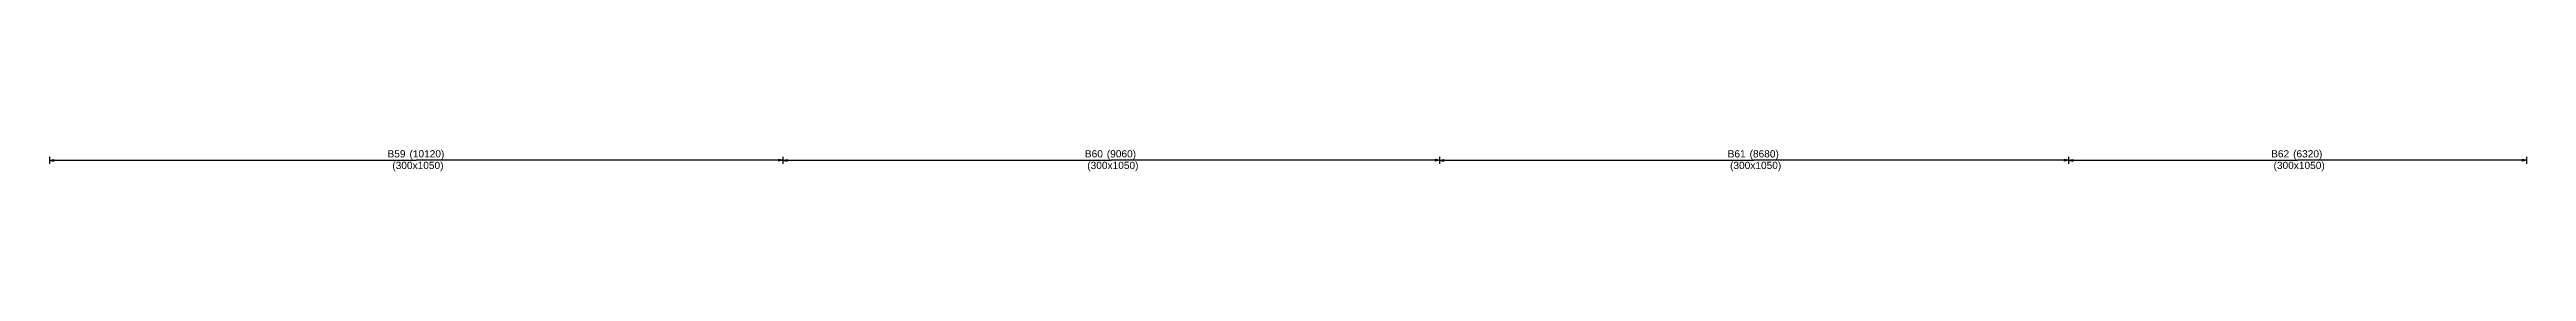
# Model space of a CAD drawing. Extents: x 0 to 98, y 3 to 248.
# Drawn here: x 1 to 35.18, y 184.1 to 184.4 of the extents above; entities that cross this region are included whole.
import ezdxf

# ---------------------------------------------------------------- set-up
doc = ezdxf.new("R2010")
doc.units = 0
for name, color, linetype in [('Beam_Dimensions_LS', 3, 'CONTINUOUS'), ('Beam_NameLS', 6, 'CONTINUOUS'), ('span_dim', 7, 'CONTINUOUS'), ('spanline', 7, 'CONTINUOUS')]:
    doc.layers.add(name, color=color, linetype=linetype)
doc.styles.add('STRUDS_Arial', font='ARIAL.TTF', dxfattribs={"height": 0.04})

msp = doc.modelspace()

# ---------------------------------------------------------------- texts
at = {"layer": 'Beam_Dimensions_LS', "style": 'STRUDS_Arial'}
for p in [(5.73, 184.133), (15.32, 184.133), (24.19, 184.133), (31.69, 184.133)]:
    msp.add_text('(300x1050)', height=0.1, dxfattribs=at).set_placement(p)
at = {"layer": 'Beam_NameLS', "style": 'STRUDS_Arial'}
for s, p in [('B59', (5.664, 184.293)), ('B60', (15.287, 184.293)), ('B61', (24.157, 184.293)), ('B62', (31.657, 184.293))]:
    msp.add_text(s, height=0.1, dxfattribs=at).set_placement(p)
at = {"layer": 'span_dim', "style": 'STRUDS_Arial'}
for s, p in [(' (10120) ', (5.928, 184.293)), (' (9060) ', (15.551, 184.293)), (' (8680) ', (24.421, 184.293)), (' (6320) ', (31.921, 184.293))]:
    msp.add_text(s, height=0.1, dxfattribs=at).set_placement(p)

# ---------------------------------------------------------------- linework, layer by layer
at = {"layer": 'spanline'}
for p, q in [((1, 184.303), (1, 184.203)), ((1, 184.253), (1.06, 184.263)), ((1, 184.253), (6.06, 184.253)), ((1, 184.253), (1.06, 184.243)), ((1.06, 184.263), (1.06, 184.243)), ((11.12, 184.253), (6.06, 184.253)), ((11.12, 184.253), (11.06, 184.263)), ((11.06, 184.263), (11.06, 184.243)), ((11.12, 184.253), (11.06, 184.243)), ((11.12, 184.303), (11.12, 184.203)), ((11.12, 184.303), (11.12, 184.203)), ((11.12, 184.253), (11.18, 184.263)), ((11.12, 184.253), (15.65, 184.253)), ((11.12, 184.253), (11.18, 184.243)), ((11.18, 184.263), (11.18, 184.243)), ((20.18, 184.253), (15.65, 184.253)), ((20.18, 184.253), (20.12, 184.263)), ((20.12, 184.263), (20.12, 184.243)), ((20.18, 184.253), (20.12, 184.243)), ((20.18, 184.303), (20.18, 184.203)), ((20.18, 184.303), (20.18, 184.203)), ((20.18, 184.253), (20.24, 184.263)), ((20.18, 184.253), (24.52, 184.253)), ((20.18, 184.253), (20.24, 184.243)), ((20.24, 184.263), (20.24, 184.243)), ((28.86, 184.253), (24.52, 184.253)), ((28.86, 184.253), (28.8, 184.263)), ((28.8, 184.263), (28.8, 184.243)), ((28.86, 184.253), (28.8, 184.243)), ((28.86, 184.303), (28.86, 184.203)), ((28.86, 184.303), (28.86, 184.203)), ((28.86, 184.253), (28.92, 184.263)), ((28.86, 184.253), (32.02, 184.253)), ((28.86, 184.253), (28.92, 184.243)), ((28.92, 184.263), (28.92, 184.243)), ((35.18, 184.253), (32.02, 184.253)), ((35.18, 184.253), (35.12, 184.263)), ((35.12, 184.263), (35.12, 184.243)), ((35.18, 184.253), (35.12, 184.243)), ((35.18, 184.303), (35.18, 184.203))]:
    msp.add_line(p, q, dxfattribs=at)
for points in [[(1, 184.253), (1.06, 184.263), (1, 184.253), (1.06, 184.243)], [(11.12, 184.253), (11.06, 184.263), (11.12, 184.253), (11.06, 184.243)], [(11.12, 184.253), (11.18, 184.263), (11.12, 184.253), (11.18, 184.243)], [(20.18, 184.253), (20.12, 184.263), (20.18, 184.253), (20.12, 184.243)], [(20.18, 184.253), (20.24, 184.263), (20.18, 184.253), (20.24, 184.243)], [(28.86, 184.253), (28.8, 184.263), (28.86, 184.253), (28.8, 184.243)], [(28.86, 184.253), (28.92, 184.263), (28.86, 184.253), (28.92, 184.243)], [(35.18, 184.253), (35.12, 184.263), (35.18, 184.253), (35.12, 184.243)]]:
    msp.add_solid(points, dxfattribs=at)

msp.set_redraw_order([(e.dxf.handle, doc.entitydb.next_handle()) for e in msp.query("TEXT MTEXT ATTDEF DIMENSION ARC_DIMENSION")])  # texts and dimensions are drawn at this point

doc.saveas('drawing.dxf')
